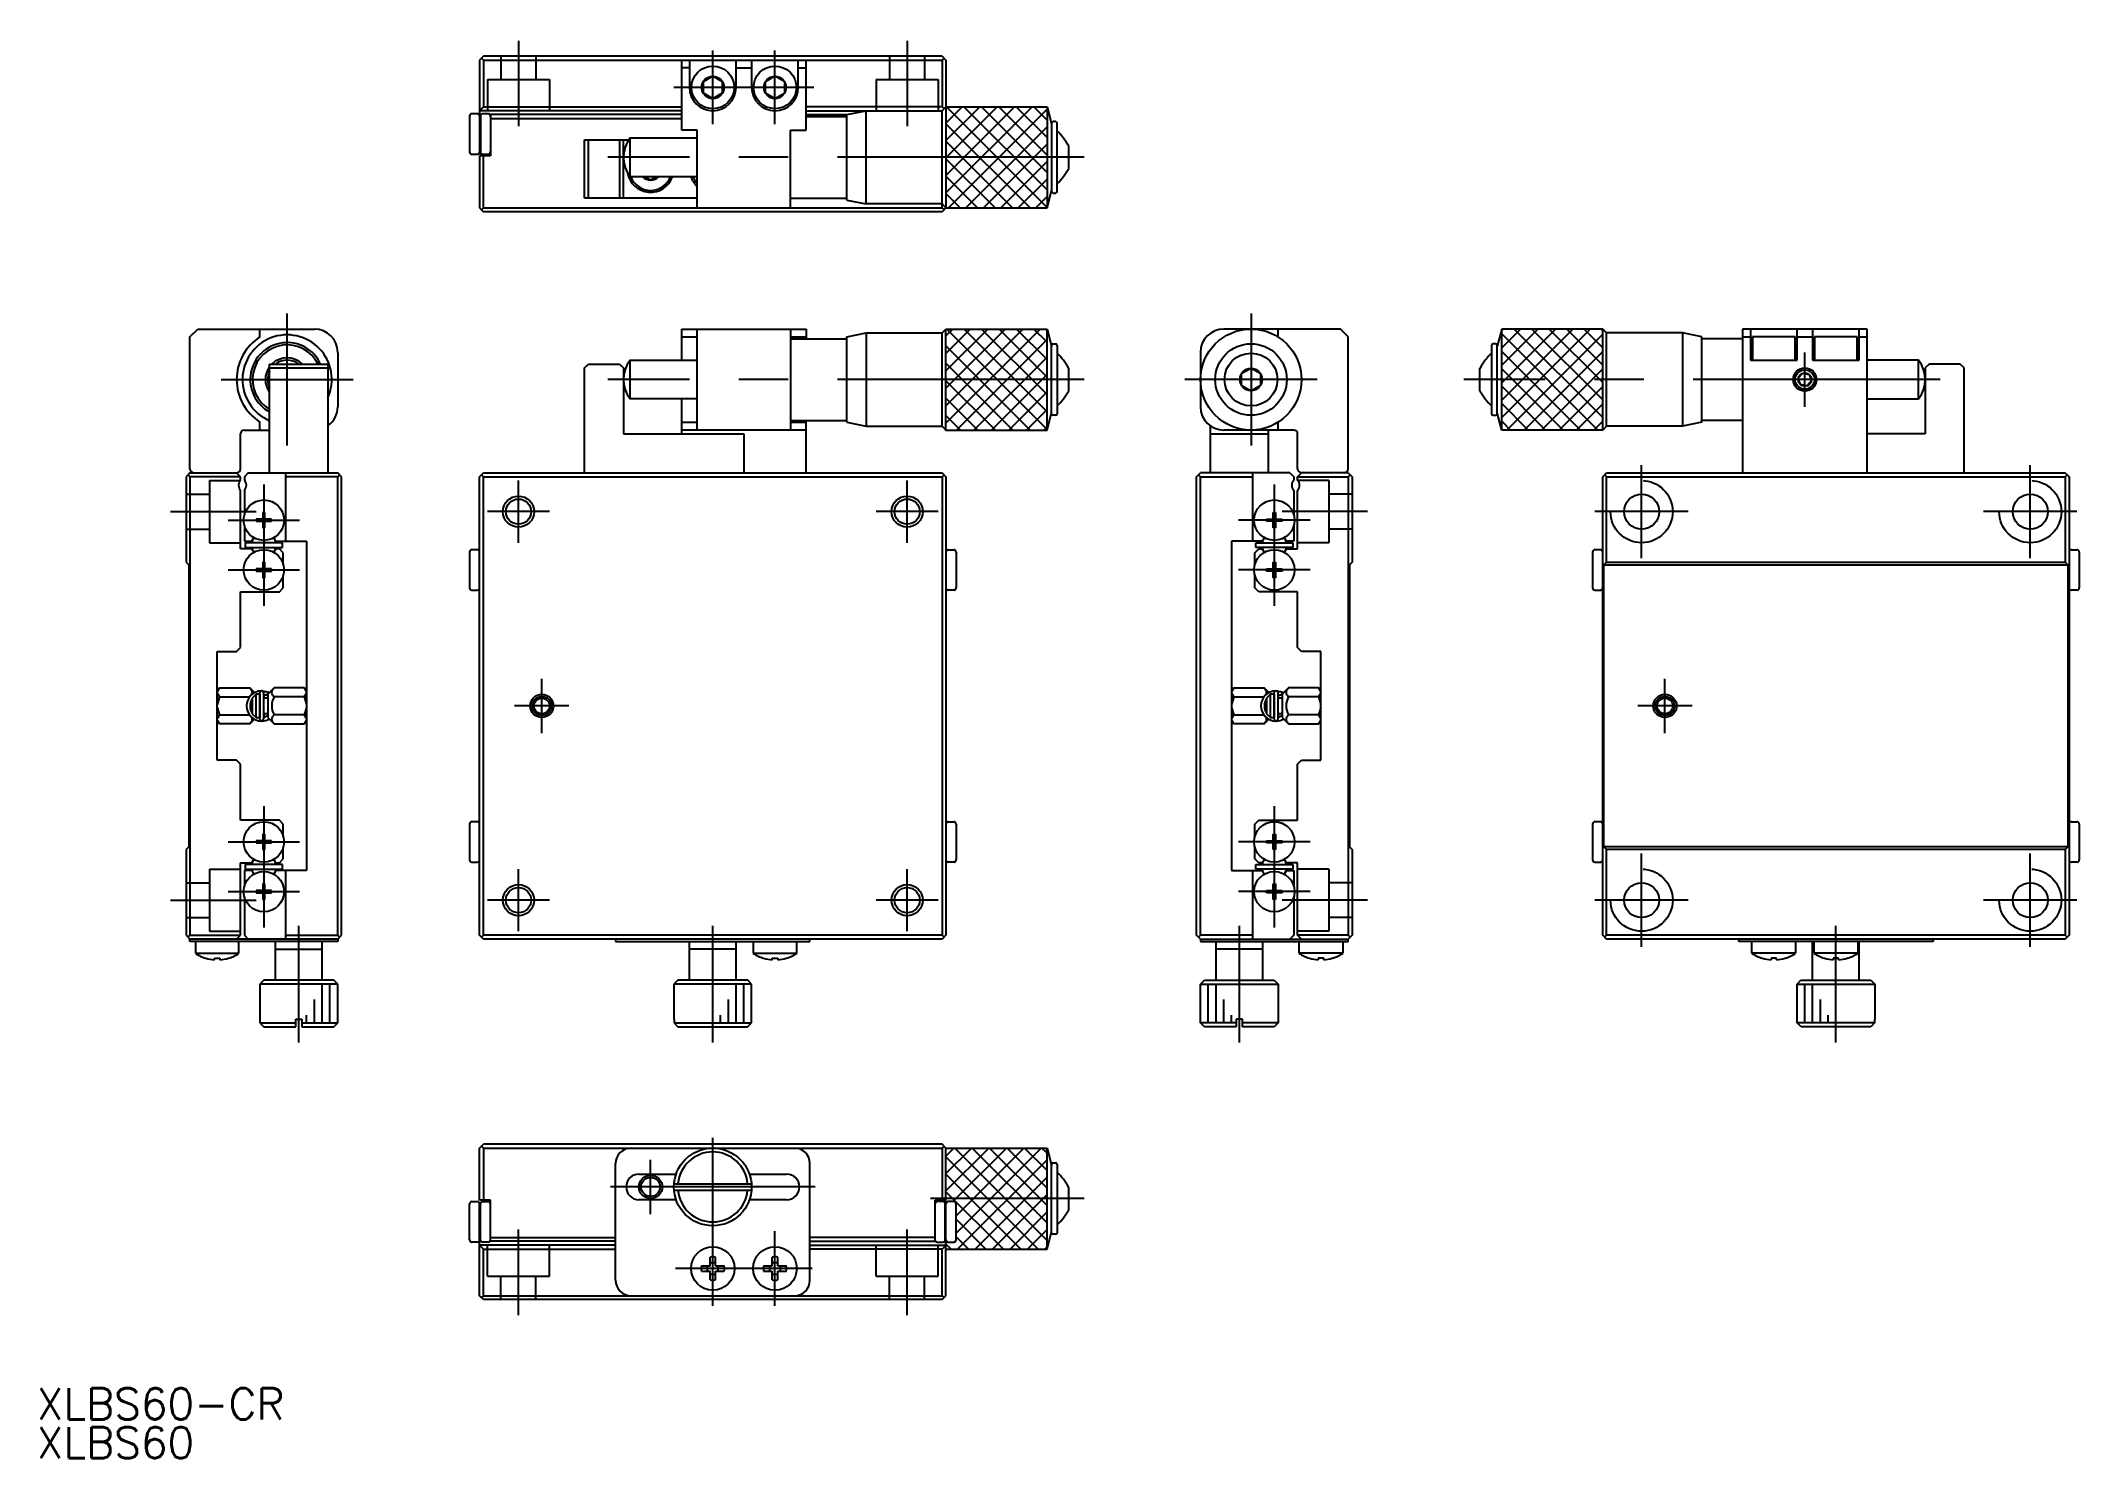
# Model space of a CAD drawing. Extents: x 1 to 263, y 0 to 182.
import ezdxf

# ---------------------------------------------------------------- set-up
doc = ezdxf.new("R2010")
doc.units = 0
doc.linetypes.add('CENTER', pattern=[50.8, 31.75, -6.35, 6.35, -6.35])
doc.linetypes.add('DASHED', pattern=[19.05, 12.7, -6.35])
doc.layers.get('0').update_dxf_attribs({"linetype": 'CONTINUOUS'})
doc.layers.add('CENTER', color=1, linetype='CENTER')
doc.styles.get("Standard").update_dxf_attribs({"font": 'txt.shx', "height": 3, "bigfont": 'bigfont.shx'})

# ---------------------------------------------------------------- blocks, each defined once
blk = doc.blocks.new('*U5')
at = {"color": 7, "linetype": 'CONTINUOUS'}
blk.add_text('XLBS60-CR', height=4, dxfattribs=at).set_placement((0, 5))
blk = doc.blocks.new('*U6')
at = {"color": 7, "linetype": 'CONTINUOUS'}
blk.add_text('XLBS60', height=4, dxfattribs=at).set_placement((0, 0))

msp = doc.modelspace()

# ---------------------------------------------------------------- linework, layer by layer
at = {"color": 7, "linetype": 'CONTINUOUS'}
for p, q in [((57.47, 180.42), (56.97, 179.92)), ((56.97, 179.92), (56.97, 167.92)), ((57.47, 179.92), (57.22, 180.17)), ((116.47, 180.42), (57.47, 180.42)), ((57.47, 179.92), (57.47, 173.92)), ((57.47, 179.92), (116.47, 179.92)), ((82.97, 170.92), (82.97, 179.92)), ((83.97, 178.92), (82.97, 178.92)), ((83.97, 179.92), (83.97, 176.42)), ((89.97, 176.42), (89.97, 179.92)), ((89.97, 178.92), (91.97, 178.92)), ((91.97, 179.92), (91.97, 176.42)), ((97.97, 176.42), (97.97, 179.92)), ((97.97, 178.92), (98.97, 178.92)), ((98.97, 170.92), (98.97, 179.92)), ((116.47, 180.42), (116.97, 179.92)), ((116.47, 179.92), (116.72, 180.17)), ((116.47, 179.92), (116.47, 173.92)), ((116.97, 179.92), (116.97, 160.92)), ((86.97, 177.86), (85.72, 177.14)), ((85.72, 177.14), (85.72, 175.7)), ((88.22, 177.14), (86.97, 177.86)), ((88.22, 175.7), (88.22, 177.14)), ((94.97, 177.86), (93.72, 177.14)), ((93.72, 177.14), (93.72, 175.7)), ((96.22, 177.14), (94.97, 177.86)), ((96.22, 175.7), (96.22, 177.14)), ((57.47, 173.92), (56.97, 173.42)), ((82.97, 173.42), (56.97, 173.42)), ((57.47, 173.92), (82.97, 173.92)), ((85.72, 175.7), (86.97, 174.98)), ((86.97, 174.98), (88.22, 175.7)), ((93.72, 175.7), (94.97, 174.98)), ((94.97, 174.98), (96.22, 175.7)), ((116.47, 173.92), (98.97, 173.92)), ((98.97, 173.42), (116.47, 173.42)), ((104.22, 172.92), (106.72, 173.42)), ((106.72, 161.42), (106.72, 173.42)), ((116.47, 173.92), (116.72, 173.67)), ((116.47, 173.42), (116.97, 173.92)), ((116.47, 161.42), (116.47, 173.42)), ((116.97, 173.92), (129.97, 173.92)), ((116.97, 173.92), (116.97, 160.92)), ((129.97, 173.92), (130.56, 171.72)), ((129.97, 173.92), (129.97, 160.92)), ((55.67, 172.72), (55.67, 168.12)), ((56.67, 173.02), (55.97, 173.02)), ((56.97, 171.97), (57.07, 171.97)), ((56.97, 171.84), (57.07, 171.84)), ((57.07, 172.72), (57.07, 168.12)), ((58.07, 173.02), (57.37, 173.02)), ((82.97, 172.92), (58.37, 172.92)), ((58.37, 172.92), (58.37, 167.62)), ((58.37, 172.42), (82.97, 172.42)), ((84.97, 170.92), (82.97, 170.92)), ((84.97, 160.92), (84.97, 170.92)), ((96.97, 160.92), (96.97, 170.92)), ((96.97, 170.92), (98.97, 170.92)), ((98.97, 172.92), (104.22, 172.92)), ((98.97, 172.67), (104.22, 172.67)), ((104.22, 161.92), (104.22, 172.92)), ((130.56, 171.82), (130.56, 163.02)), ((131.06, 172.02), (130.76, 172.02)), ((131.26, 163.02), (131.26, 171.82)), ((56.97, 170.42), (57.07, 170.42)), ((56.97, 169), (57.07, 169)), ((56.97, 168.87), (57.07, 168.87)), ((56.97, 168.42), (57.07, 168.42)), ((56.97, 167.92), (57.15, 167.92)), ((58.29, 167.92), (58.37, 167.92)), ((70.47, 162.17), (70.47, 169.67)), ((70.47, 169.67), (76.16, 169.67)), ((70.97, 162.17), (70.97, 169.67)), ((74.97, 169.67), (74.97, 162.17)), ((75.47, 162.17), (75.47, 169.67)), ((76.35, 169.92), (84.97, 169.92)), ((76.35, 164.92), (76.35, 169.92)), ((132.77, 165.98), (132.77, 168.86)), ((55.97, 167.82), (56.67, 167.82)), ((58.37, 167.62), (56.97, 167.62)), ((56.97, 167.62), (56.97, 160.92)), ((57.37, 167.82), (58.07, 167.82)), ((57.47, 160.92), (57.47, 167.62)), ((116.47, 160.92), (116.47, 167.62)), ((84.97, 164.92), (76.35, 164.92)), ((78.97, 164.48), (78.2, 164.92)), ((79.74, 164.92), (78.97, 164.48)), ((129.97, 160.92), (130.56, 163.12)), ((130.76, 162.82), (131.06, 162.82)), ((56.97, 160.92), (57.47, 160.42)), ((57.47, 160.92), (57.22, 160.67)), ((57.47, 160.92), (116.47, 160.92)), ((116.47, 160.42), (57.47, 160.42)), ((84.97, 162.17), (70.47, 162.17)), ((96.97, 162.17), (104.22, 162.17)), ((104.22, 161.92), (106.72, 161.42)), ((116.47, 161.42), (106.72, 161.42)), ((116.47, 161.42), (116.97, 160.92)), ((116.97, 160.92), (116.47, 160.42)), ((116.47, 160.92), (116.72, 160.67)), ((116.97, 160.92), (129.97, 160.92)), ((19.71, 144.32), (20.71, 145.32)), ((19.71, 127.32), (19.71, 144.32)), ((20.71, 145.32), (35.71, 145.32)), ((28.71, 144.3), (28.71, 145.32)), ((82.97, 141.32), (82.97, 145.32)), ((82.97, 145.32), (98.97, 145.32)), ((82.97, 144.3), (84.97, 144.3)), ((84.97, 132.32), (84.97, 145.32)), ((96.97, 145.32), (96.97, 132.32)), ((96.97, 144.3), (98.97, 144.3)), ((98.97, 145.32), (98.97, 144.07)), ((104.22, 144.32), (106.72, 144.82)), ((104.22, 133.32), (104.22, 144.32)), ((106.72, 144.82), (116.47, 144.82)), ((106.72, 144.82), (106.72, 132.82)), ((116.47, 144.82), (116.97, 145.32)), ((116.47, 132.82), (116.47, 144.82)), ((116.97, 145.32), (129.97, 145.32)), ((116.97, 132.32), (116.97, 145.32)), ((129.97, 145.32), (130.56, 143.12)), ((129.97, 132.32), (129.97, 145.32)), ((167.71, 145.32), (152.71, 145.32)), ((159.71, 144.3), (159.71, 145.32)), ((168.71, 144.32), (167.71, 145.32)), ((168.71, 127.32), (168.71, 144.32)), ((188.46, 145.32), (187.87, 143.12)), ((201.46, 145.32), (188.46, 145.32)), ((188.46, 132.32), (188.46, 145.32)), ((201.96, 144.82), (201.46, 145.32)), ((201.46, 132.32), (201.46, 145.32)), ((211.71, 144.82), (201.96, 144.82)), ((201.96, 132.82), (201.96, 144.82)), ((214.21, 144.32), (211.71, 144.82)), ((211.71, 144.82), (211.71, 132.82)), ((214.21, 133.32), (214.21, 144.32)), ((235.46, 145.32), (219.46, 145.32)), ((219.46, 145.32), (219.46, 126.82)), ((219.46, 144.32), (220.46, 144.32)), ((220.46, 145.32), (220.46, 141.32)), ((226.21, 144.32), (220.71, 144.32)), ((220.71, 144.32), (220.71, 141.32)), ((226.21, 141.32), (226.21, 144.32)), ((226.46, 141.32), (226.46, 145.32)), ((226.46, 144.32), (228.46, 144.32)), ((228.46, 145.32), (228.46, 141.32)), ((234.21, 144.32), (228.71, 144.32)), ((228.71, 144.32), (228.71, 141.32)), ((234.21, 141.32), (234.21, 144.32)), ((234.46, 141.32), (234.46, 145.32)), ((234.46, 144.32), (235.46, 144.32)), ((235.46, 126.82), (235.46, 145.32)), ((38.71, 142.32), (38.71, 135.32)), ((96.97, 144.07), (104.22, 144.07)), ((130.56, 134.42), (130.56, 143.22)), ((130.76, 143.42), (131.06, 143.42)), ((131.26, 143.22), (131.26, 134.42)), ((149.71, 142.32), (149.71, 135.32)), ((187.17, 143.22), (187.17, 134.42)), ((187.67, 143.42), (187.37, 143.42)), ((187.87, 134.42), (187.87, 143.22)), ((219.46, 144.07), (214.21, 144.07)), ((29.96, 126.82), (29.96, 140.82)), ((29.96, 140.82), (37.46, 140.82)), ((29.96, 140.32), (37.46, 140.32)), ((37.46, 140.82), (37.46, 126.82)), ((70.47, 140.32), (70.97, 140.82)), ((70.47, 126.82), (70.47, 140.32)), ((70.97, 140.82), (74.97, 140.82)), ((74.97, 140.82), (75.47, 140.32)), ((75.47, 140.32), (75.47, 131.82)), ((76.35, 136.32), (76.35, 141.32)), ((76.35, 141.32), (84.97, 141.32)), ((132.77, 137.38), (132.77, 140.26)), ((156.21, 140.26), (154.96, 139.54)), ((154.96, 139.54), (154.96, 138.1)), ((157.46, 139.54), (156.21, 140.26)), ((157.46, 138.1), (157.46, 139.54)), ((185.66, 137.38), (185.66, 140.26)), ((220.46, 141.32), (226.46, 141.32)), ((226.61, 138.99), (227.18, 139.64)), ((226.89, 138.17), (226.61, 138.99)), ((227.18, 139.64), (228.03, 139.47)), ((228.03, 139.47), (228.31, 138.65)), ((228.46, 141.32), (234.46, 141.32)), ((242.08, 141.32), (235.46, 141.32)), ((242.08, 136.32), (242.08, 141.32)), ((243.46, 140.82), (242.96, 140.32)), ((242.96, 140.32), (242.96, 131.82)), ((247.46, 140.82), (243.46, 140.82)), ((247.96, 140.32), (247.46, 140.82)), ((247.96, 126.82), (247.96, 140.32)), ((154.96, 138.1), (156.21, 137.38)), ((156.21, 137.38), (157.46, 138.1)), ((227.74, 138), (226.89, 138.17)), ((228.31, 138.65), (227.74, 138)), ((84.97, 136.32), (76.35, 136.32)), ((82.97, 131.82), (82.97, 136.32)), ((129.97, 132.32), (130.56, 134.52)), ((131.06, 134.22), (130.76, 134.22)), ((187.37, 134.22), (187.67, 134.22)), ((188.46, 132.32), (187.87, 134.52)), ((235.46, 136.32), (242.08, 136.32)), ((26.21, 127.32), (26.21, 131.82)), ((26.71, 132.32), (29.96, 132.32)), ((28.71, 132.32), (28.71, 133.34)), ((75.47, 131.82), (90.97, 131.82)), ((82.97, 133.34), (84.97, 133.34)), ((98.97, 132.32), (82.97, 132.32)), ((90.97, 131.82), (90.97, 126.82)), ((96.97, 133.57), (104.22, 133.57)), ((96.97, 133.34), (98.97, 133.34)), ((98.97, 126.82), (98.97, 133.57)), ((104.22, 133.32), (106.72, 132.82)), ((106.72, 132.82), (116.47, 132.82)), ((116.47, 132.82), (116.97, 132.32)), ((116.97, 132.32), (129.97, 132.32)), ((150.96, 132.88), (150.96, 126.82)), ((150.96, 131.82), (158.46, 131.82)), ((161.71, 132.32), (152.71, 132.32)), ((158.46, 126.82), (158.46, 132.32)), ((159.71, 132.32), (159.71, 133.34)), ((162.21, 127.32), (162.21, 131.82)), ((201.46, 132.32), (188.46, 132.32)), ((201.96, 132.82), (201.46, 132.32)), ((211.71, 132.82), (201.96, 132.82)), ((214.21, 133.32), (211.71, 132.82)), ((219.46, 133.57), (214.21, 133.57)), ((242.96, 131.82), (235.46, 131.82)), ((19.71, 126.82), (19.21, 126.32)), ((19.21, 126.32), (19.21, 115.32)), ((19.71, 126.32), (19.46, 126.57)), ((19.71, 126.82), (25.71, 126.82)), ((26.21, 126.32), (19.71, 126.32)), ((19.71, 126.32), (19.71, 67.32)), ((26.21, 126.32), (25.71, 126.82)), ((26.21, 125.88), (26.21, 126.32)), ((27.21, 126.82), (26.71, 126.32)), ((26.71, 126.32), (26.71, 125.88)), ((27.21, 126.82), (38.71, 126.82)), ((32.01, 126.82), (32.01, 118.02)), ((38.71, 126.32), (32.01, 126.32)), ((39.21, 126.32), (38.71, 126.82)), ((38.71, 126.32), (38.96, 126.57)), ((38.71, 67.32), (38.71, 126.32)), ((39.21, 67.32), (39.21, 126.32)), ((56.97, 126.32), (57.47, 126.82)), ((56.97, 67.32), (56.97, 126.32)), ((57.47, 126.32), (57.22, 126.57)), ((57.47, 126.82), (116.47, 126.82)), ((57.47, 126.32), (116.47, 126.32)), ((57.47, 67.32), (57.47, 126.32)), ((116.47, 126.82), (116.97, 126.32)), ((116.47, 126.32), (116.72, 126.57)), ((116.47, 126.32), (116.47, 67.32)), ((116.97, 126.32), (116.97, 67.32)), ((149.21, 126.32), (149.71, 126.82)), ((149.21, 67.32), (149.21, 126.32)), ((149.71, 126.32), (149.46, 126.57)), ((161.21, 126.82), (149.71, 126.82)), ((149.71, 67.32), (149.71, 126.32)), ((149.71, 126.32), (156.41, 126.32)), ((156.41, 126.82), (156.41, 118.02)), ((161.21, 126.82), (161.71, 126.32)), ((161.71, 126.32), (161.71, 125.88)), ((162.21, 126.32), (162.71, 126.82)), ((162.21, 126.32), (168.71, 126.32)), ((162.21, 125.88), (162.21, 126.32)), ((168.71, 126.82), (162.71, 126.82)), ((168.71, 126.82), (169.21, 126.32)), ((168.71, 126.32), (168.96, 126.57)), ((168.71, 126.32), (168.71, 67.32)), ((169.21, 126.32), (169.21, 115.32)), ((201.46, 126.32), (201.96, 126.82)), ((201.46, 67.32), (201.46, 126.32)), ((201.96, 126.32), (201.71, 126.57)), ((201.96, 126.82), (260.96, 126.82)), ((201.96, 115.32), (201.96, 126.32)), ((201.96, 126.32), (260.96, 126.32)), ((260.96, 126.82), (261.46, 126.32)), ((260.96, 126.32), (261.21, 126.57)), ((260.96, 126.32), (260.96, 115.32)), ((261.46, 126.32), (261.46, 67.32)), ((26.21, 117.02), (26.21, 124.56)), ((26.71, 124.56), (26.71, 121.43)), ((161.71, 124.56), (161.71, 121.43)), ((162.21, 117.02), (162.21, 124.56)), ((29.01, 120.87), (28.21, 120.87)), ((28.21, 120.87), (28.21, 120.58)), ((28.74, 120.87), (28.74, 120.58)), ((29.36, 121.72), (29.07, 121.72)), ((29.07, 121.72), (29.07, 120.93)), ((29.36, 121.19), (29.07, 121.19)), ((29.36, 120.93), (29.36, 121.72)), ((30.21, 120.87), (29.42, 120.87)), ((29.68, 120.58), (29.68, 120.87)), ((30.21, 120.58), (30.21, 120.87)), ((158.21, 120.58), (158.21, 120.87)), ((158.21, 120.87), (159.01, 120.87)), ((158.74, 120.58), (158.74, 120.87)), ((159.07, 121.72), (159.36, 121.72)), ((159.07, 120.93), (159.07, 121.72)), ((159.07, 121.19), (159.36, 121.19)), ((159.36, 121.72), (159.36, 120.93)), ((159.42, 120.87), (160.21, 120.87)), ((159.68, 120.87), (159.68, 120.58)), ((160.21, 120.87), (160.21, 120.58)), ((26.71, 120.01), (26.71, 118.02)), ((26.71, 118.02), (27.66, 118.02)), ((27.66, 118.02), (27.84, 118.32)), ((28.21, 120.58), (29.01, 120.58)), ((29.07, 120.52), (29.07, 119.72)), ((29.07, 120.25), (29.36, 120.25)), ((29.07, 119.72), (29.36, 119.72)), ((29.36, 119.72), (29.36, 120.52)), ((29.42, 120.58), (30.21, 120.58)), ((30.76, 118.02), (30.59, 118.32)), ((30.76, 118.02), (34.71, 118.02)), ((34.71, 118.02), (34.71, 75.62)), ((157.66, 118.02), (153.71, 118.02)), ((153.71, 118.02), (153.71, 75.62)), ((157.66, 118.02), (157.84, 118.32)), ((159.01, 120.58), (158.21, 120.58)), ((159.07, 119.72), (159.07, 120.52)), ((159.36, 120.25), (159.07, 120.25)), ((159.36, 119.72), (159.07, 119.72)), ((159.36, 120.52), (159.36, 119.72)), ((160.21, 120.58), (159.42, 120.58)), ((160.76, 118.02), (160.59, 118.32)), ((161.71, 118.02), (160.76, 118.02)), ((161.71, 120.01), (161.71, 118.02)), ((27.66, 117.02), (26.21, 117.02)), ((31.61, 117.82), (26.81, 117.82)), ((26.81, 117.82), (26.81, 117.22)), ((26.81, 117.22), (31.61, 117.22)), ((27.66, 117.02), (27.79, 116.8)), ((30.76, 117.02), (30.64, 116.8)), ((31.21, 117.02), (30.76, 117.02)), ((31.71, 116.52), (31.21, 117.02)), ((31.61, 117.22), (31.61, 117.82)), ((31.71, 115.03), (31.71, 116.52)), ((55.67, 116.62), (55.67, 112.02)), ((56.67, 116.92), (55.97, 116.92)), ((117.27, 116.92), (117.97, 116.92)), ((118.27, 116.62), (118.27, 112.02)), ((156.71, 116.52), (157.21, 117.02)), ((156.71, 115.03), (156.71, 116.52)), ((156.81, 117.82), (161.61, 117.82)), ((156.81, 117.22), (156.81, 117.82)), ((161.61, 117.22), (156.81, 117.22)), ((157.21, 117.02), (157.66, 117.02)), ((157.66, 117.02), (157.79, 116.8)), ((160.76, 117.02), (160.64, 116.8)), ((160.76, 117.02), (162.21, 117.02)), ((161.61, 117.82), (161.61, 117.22)), ((200.16, 116.62), (200.16, 112.02)), ((201.16, 116.92), (200.46, 116.92)), ((261.76, 116.92), (262.46, 116.92)), ((262.76, 116.62), (262.76, 112.02)), ((19.21, 115.32), (19.56, 114.97)), ((19.56, 114.97), (19.56, 78.67)), ((29.01, 114.47), (28.21, 114.47)), ((28.21, 114.47), (28.21, 114.18)), ((28.21, 114.18), (29.01, 114.18)), ((28.74, 114.47), (28.74, 114.18)), ((29.36, 115.32), (29.07, 115.32)), ((29.07, 115.32), (29.07, 114.53)), ((29.36, 114.79), (29.07, 114.79)), ((29.07, 114.12), (29.07, 113.32)), ((29.07, 113.85), (29.36, 113.85)), ((29.07, 113.32), (29.36, 113.32)), ((29.36, 114.53), (29.36, 115.32)), ((29.36, 113.32), (29.36, 114.12)), ((30.21, 114.47), (29.42, 114.47)), ((29.42, 114.18), (30.21, 114.18)), ((29.68, 114.18), (29.68, 114.47)), ((30.21, 114.18), (30.21, 114.47)), ((31.71, 112.02), (31.71, 113.61)), ((156.71, 112.02), (156.71, 113.61)), ((158.21, 114.18), (158.21, 114.47)), ((158.21, 114.47), (159.01, 114.47)), ((159.01, 114.18), (158.21, 114.18)), ((158.74, 114.18), (158.74, 114.47)), ((159.07, 115.32), (159.36, 115.32)), ((159.07, 114.53), (159.07, 115.32)), ((159.07, 114.79), (159.36, 114.79)), ((159.07, 113.32), (159.07, 114.12)), ((159.36, 113.85), (159.07, 113.85)), ((159.36, 113.32), (159.07, 113.32)), ((159.36, 115.32), (159.36, 114.53)), ((159.36, 114.12), (159.36, 113.32)), ((159.42, 114.47), (160.21, 114.47)), ((160.21, 114.18), (159.42, 114.18)), ((159.68, 114.47), (159.68, 114.18)), ((160.21, 114.47), (160.21, 114.18)), ((169.21, 115.32), (168.86, 114.97)), ((168.86, 114.97), (168.86, 78.67)), ((201.61, 114.97), (201.96, 115.32)), ((201.61, 114.97), (261.31, 114.97)), ((201.61, 78.67), (201.61, 114.97)), ((201.96, 115.32), (260.96, 115.32)), ((260.96, 115.32), (261.31, 114.97)), ((261.31, 114.97), (261.31, 78.67)), ((26.21, 104.32), (26.21, 111.52)), ((26.21, 111.52), (31.21, 111.52)), ((31.21, 111.52), (31.71, 112.02)), ((55.97, 111.72), (56.67, 111.72)), ((117.97, 111.72), (117.27, 111.72)), ((157.21, 111.52), (156.71, 112.02)), ((162.21, 111.52), (157.21, 111.52)), ((162.21, 104.32), (162.21, 111.52)), ((200.46, 111.72), (201.16, 111.72)), ((262.46, 111.72), (261.76, 111.72)), ((23.21, 89.82), (23.21, 103.82)), ((23.21, 103.82), (25.71, 103.82)), ((25.71, 103.82), (26.21, 104.32)), ((162.71, 103.82), (162.21, 104.32)), ((165.21, 103.82), (162.71, 103.82)), ((165.21, 89.82), (165.21, 103.82)), ((23.21, 98.83), (23.51, 99.13)), ((23.51, 99.13), (23.21, 98.65)), ((23.21, 98.46), (23.51, 97.98)), ((23.51, 97.98), (23.21, 97.01)), ((23.51, 99.13), (27.4, 99.13)), ((23.51, 97.98), (27.37, 97.98)), ((27.4, 99.13), (28, 98.53)), ((28.21, 98.32), (27.71, 97.82)), ((27.71, 97.82), (27.71, 95.82)), ((28.71, 98.32), (28.21, 98.32)), ((28.21, 95.32), (28.21, 98.32)), ((28.71, 95.1), (28.71, 98.55)), ((28.71, 98.32), (28.71, 95.32)), ((28.98, 98.77), (29.49, 98.67)), ((29.16, 98.61), (29.17, 98.61)), ((29.16, 98.55), (29.16, 95.1)), ((29.71, 97.82), (29.16, 97.82)), ((29.17, 98.61), (29.2, 98.63)), ((29.2, 98.63), (29.23, 98.64)), ((29.21, 97.82), (29.21, 98.1)), ((29.23, 98.64), (29.27, 98.65)), ((29.27, 98.65), (29.3, 98.66)), ((29.3, 98.66), (29.34, 98.66)), ((29.34, 98.66), (29.37, 98.66)), ((29.37, 98.66), (29.41, 98.67)), ((29.41, 98.67), (29.44, 98.67)), ((29.44, 98.67), (29.48, 98.67)), ((29.48, 98.67), (29.52, 98.66)), ((29.52, 98.66), (29.55, 98.66)), ((29.55, 98.2), (29.54, 98.19)), ((29.71, 98.11), (29.54, 98.19)), ((29.55, 98.66), (29.59, 98.65)), ((29.56, 98.2), (29.55, 98.2)), ((29.55, 98.2), (29.55, 98.2)), ((29.57, 98.22), (29.56, 98.21)), ((29.56, 98.21), (29.56, 98.2)), ((29.58, 98.24), (29.57, 98.23)), ((29.57, 98.23), (29.57, 98.22)), ((29.59, 98.25), (29.58, 98.24)), ((29.59, 98.65), (29.62, 98.64)), ((29.6, 98.27), (29.59, 98.26)), ((29.59, 98.26), (29.59, 98.25)), ((29.59, 98.25), (29.59, 98.25)), ((29.62, 98.3), (29.6, 98.27)), ((29.62, 98.64), (29.69, 98.62)), ((29.63, 98.34), (29.62, 98.3)), ((29.65, 98.37), (29.63, 98.34)), ((29.67, 98.41), (29.65, 98.37)), ((29.68, 98.44), (29.67, 98.41)), ((29.69, 98.48), (29.68, 98.44)), ((29.69, 98.62), (29.72, 98.61)), ((29.7, 98.51), (29.69, 98.48)), ((29.71, 98.52), (29.7, 98.51)), ((30.52, 99.13), (29.71, 98.32)), ((29.72, 98.55), (29.71, 98.54)), ((29.71, 98.54), (29.71, 98.52)), ((29.71, 98.32), (29.71, 95.32)), ((29.72, 98.61), (29.72, 98.61)), ((29.72, 98.61), (29.72, 98.6)), ((29.91, 98.51), (29.72, 98.61)), ((29.72, 98.6), (29.72, 98.6)), ((29.72, 98.6), (29.72, 98.6)), ((29.72, 98.6), (29.72, 98.59)), ((29.72, 98.59), (29.72, 98.58)), ((29.72, 98.58), (29.72, 98.57)), ((29.72, 98.57), (29.72, 98.56)), ((29.72, 98.56), (29.72, 98.55)), ((34.41, 99.13), (30.52, 99.13)), ((34.41, 97.98), (30.52, 97.98)), ((34.71, 98.83), (34.41, 99.13)), ((34.41, 99.13), (34.71, 98.65)), ((34.71, 98.46), (34.41, 97.98)), ((34.41, 97.98), (34.71, 97.01)), ((153.71, 98.83), (154.01, 99.13)), ((154.01, 99.13), (153.71, 98.65)), ((153.71, 98.46), (154.01, 97.98)), ((154.01, 97.98), (153.71, 97.01)), ((154.01, 99.13), (157.9, 99.13)), ((154.01, 97.98), (157.87, 97.98)), ((157.9, 99.13), (158.5, 98.53)), ((158.71, 98.32), (158.21, 97.82)), ((158.21, 97.82), (158.21, 95.82)), ((159.21, 98.32), (158.71, 98.32)), ((158.71, 95.32), (158.71, 98.32)), ((159.21, 95.1), (159.21, 98.55)), ((159.21, 98.32), (159.21, 95.32)), ((159.48, 98.77), (159.99, 98.67)), ((159.66, 98.61), (159.67, 98.61)), ((159.66, 98.55), (159.66, 95.1)), ((160.21, 97.82), (159.66, 97.82)), ((159.67, 98.61), (159.7, 98.63)), ((159.7, 98.63), (159.73, 98.64)), ((159.71, 97.82), (159.71, 98.1)), ((159.73, 98.64), (159.77, 98.65)), ((159.77, 98.65), (159.8, 98.66)), ((159.8, 98.66), (159.84, 98.66)), ((159.84, 98.66), (159.87, 98.66)), ((159.87, 98.66), (159.91, 98.67)), ((159.91, 98.67), (159.94, 98.67)), ((159.94, 98.67), (159.98, 98.67)), ((159.98, 98.67), (160.02, 98.66)), ((160.02, 98.66), (160.05, 98.66)), ((160.05, 98.2), (160.04, 98.19)), ((160.21, 98.11), (160.04, 98.19)), ((160.05, 98.66), (160.09, 98.65)), ((160.06, 98.2), (160.05, 98.2)), ((160.05, 98.2), (160.05, 98.2)), ((160.07, 98.22), (160.06, 98.21)), ((160.06, 98.21), (160.06, 98.2)), ((160.08, 98.24), (160.07, 98.23)), ((160.07, 98.23), (160.07, 98.22)), ((160.09, 98.25), (160.08, 98.24)), ((160.09, 98.65), (160.12, 98.64)), ((160.1, 98.27), (160.09, 98.26)), ((160.09, 98.26), (160.09, 98.25)), ((160.09, 98.25), (160.09, 98.25)), ((160.12, 98.3), (160.1, 98.27)), ((160.12, 98.64), (160.19, 98.62)), ((160.13, 98.34), (160.12, 98.3)), ((160.15, 98.37), (160.13, 98.34)), ((160.17, 98.41), (160.15, 98.37)), ((160.18, 98.44), (160.17, 98.41)), ((160.19, 98.48), (160.18, 98.44)), ((160.19, 98.62), (160.22, 98.61)), ((160.2, 98.51), (160.19, 98.48)), ((160.21, 98.52), (160.2, 98.51)), ((161.02, 99.13), (160.21, 98.32)), ((160.22, 98.55), (160.21, 98.54)), ((160.21, 98.54), (160.21, 98.52)), ((160.21, 98.32), (160.21, 95.32)), ((160.22, 98.61), (160.22, 98.61)), ((160.22, 98.61), (160.22, 98.6)), ((160.41, 98.51), (160.22, 98.61)), ((160.22, 98.6), (160.22, 98.6)), ((160.22, 98.6), (160.22, 98.6)), ((160.22, 98.6), (160.22, 98.59)), ((160.22, 98.59), (160.22, 98.58)), ((160.22, 98.58), (160.22, 98.57)), ((160.22, 98.57), (160.22, 98.56)), ((160.22, 98.56), (160.22, 98.55)), ((164.91, 99.13), (161.02, 99.13)), ((164.91, 97.98), (161.02, 97.98)), ((165.21, 98.83), (164.91, 99.13)), ((164.91, 99.13), (165.21, 98.65)), ((165.21, 98.46), (164.91, 97.98)), ((164.91, 97.98), (165.21, 97.01)), ((23.21, 96.63), (23.51, 95.67)), ((23.51, 95.67), (23.21, 95.19)), ((23.21, 94.99), (23.51, 94.51)), ((23.51, 94.51), (23.21, 94.81)), ((23.51, 95.67), (27.37, 95.67)), ((27.4, 94.51), (23.51, 94.51)), ((28, 95.11), (27.4, 94.51)), ((27.71, 95.82), (28.21, 95.32)), ((28.21, 95.32), (28.71, 95.32)), ((29.71, 95.82), (29.16, 95.82)), ((29.71, 95.53), (29.16, 95.34)), ((29.21, 95.82), (29.21, 95.54)), ((29.71, 95.32), (30.52, 94.51)), ((34.41, 95.67), (30.52, 95.67)), ((30.52, 94.51), (34.41, 94.51)), ((34.71, 96.63), (34.41, 95.67)), ((34.41, 95.67), (34.71, 95.19)), ((34.71, 94.99), (34.41, 94.51)), ((34.41, 94.51), (34.71, 94.81)), ((153.71, 96.63), (154.01, 95.67)), ((154.01, 95.67), (153.71, 95.19)), ((153.71, 94.99), (154.01, 94.51)), ((154.01, 94.51), (153.71, 94.81)), ((154.01, 95.67), (157.87, 95.67)), ((157.9, 94.51), (154.01, 94.51)), ((158.5, 95.11), (157.9, 94.51)), ((158.21, 95.82), (158.71, 95.32)), ((158.71, 95.32), (159.21, 95.32)), ((160.21, 95.82), (159.66, 95.82)), ((160.21, 95.53), (159.66, 95.34)), ((159.71, 95.82), (159.71, 95.54)), ((160.21, 95.32), (161.02, 94.51)), ((164.91, 95.67), (161.02, 95.67)), ((161.02, 94.51), (164.91, 94.51)), ((165.21, 96.63), (164.91, 95.67)), ((164.91, 95.67), (165.21, 95.19)), ((165.21, 94.99), (164.91, 94.51)), ((164.91, 94.51), (165.21, 94.81)), ((25.71, 89.82), (23.21, 89.82)), ((26.21, 89.32), (25.71, 89.82)), ((26.21, 82.12), (26.21, 89.32)), ((162.21, 89.32), (162.71, 89.82)), ((162.21, 82.12), (162.21, 89.32)), ((162.71, 89.82), (165.21, 89.82)), ((31.21, 82.12), (26.21, 82.12)), ((31.71, 81.62), (31.21, 82.12)), ((31.71, 80.03), (31.71, 81.62)), ((55.67, 81.62), (55.67, 77.02)), ((56.67, 81.92), (55.97, 81.92)), ((117.27, 81.92), (117.97, 81.92)), ((118.27, 81.62), (118.27, 77.02)), ((156.71, 81.62), (157.21, 82.12)), ((156.71, 80.03), (156.71, 81.62)), ((157.21, 82.12), (162.21, 82.12)), ((200.16, 81.62), (200.16, 77.02)), ((201.16, 81.92), (200.46, 81.92)), ((261.76, 81.92), (262.46, 81.92)), ((262.76, 81.62), (262.76, 77.02)), ((29.01, 79.47), (28.21, 79.47)), ((28.21, 79.47), (28.21, 79.18)), ((28.21, 79.18), (29.01, 79.18)), ((28.74, 79.47), (28.74, 79.18)), ((29.36, 80.32), (29.07, 80.32)), ((29.07, 80.32), (29.07, 79.53)), ((29.36, 79.79), (29.07, 79.79)), ((29.07, 79.12), (29.07, 78.32)), ((29.07, 78.85), (29.36, 78.85)), ((29.36, 79.53), (29.36, 80.32)), ((29.36, 78.32), (29.36, 79.12)), ((30.21, 79.47), (29.42, 79.47)), ((29.42, 79.18), (30.21, 79.18)), ((29.68, 79.18), (29.68, 79.47)), ((30.21, 79.18), (30.21, 79.47)), ((158.21, 79.18), (158.21, 79.47)), ((158.21, 79.47), (159.01, 79.47)), ((159.01, 79.18), (158.21, 79.18)), ((158.74, 79.18), (158.74, 79.47)), ((159.07, 80.32), (159.36, 80.32)), ((159.07, 79.53), (159.07, 80.32)), ((159.07, 79.79), (159.36, 79.79)), ((159.07, 78.32), (159.07, 79.12)), ((159.36, 78.85), (159.07, 78.85)), ((159.36, 80.32), (159.36, 79.53)), ((159.36, 79.12), (159.36, 78.32)), ((159.42, 79.47), (160.21, 79.47)), ((160.21, 79.18), (159.42, 79.18)), ((159.68, 79.47), (159.68, 79.18)), ((160.21, 79.47), (160.21, 79.18)), ((19.56, 78.67), (19.21, 78.32)), ((19.21, 78.32), (19.21, 67.32)), ((26.21, 67.32), (26.21, 76.62)), ((26.21, 76.62), (27.66, 76.62)), ((31.61, 76.42), (26.81, 76.42)), ((26.81, 76.42), (26.81, 75.82)), ((27.66, 76.62), (27.84, 76.92)), ((29.07, 78.32), (29.36, 78.32)), ((30.76, 76.62), (30.59, 76.92)), ((30.76, 76.62), (31.21, 76.62)), ((31.21, 76.62), (31.71, 77.12)), ((31.61, 75.82), (31.61, 76.42)), ((31.71, 77.12), (31.71, 78.61)), ((55.97, 76.72), (56.67, 76.72)), ((117.97, 76.72), (117.27, 76.72)), ((156.71, 77.12), (156.71, 78.61)), ((157.21, 76.62), (156.71, 77.12)), ((156.81, 76.42), (161.61, 76.42)), ((156.81, 75.82), (156.81, 76.42)), ((157.66, 76.62), (157.21, 76.62)), ((157.66, 76.62), (157.84, 76.92)), ((159.36, 78.32), (159.07, 78.32)), ((160.76, 76.62), (160.59, 76.92)), ((162.21, 76.62), (160.76, 76.62)), ((161.61, 76.42), (161.61, 75.82)), ((162.21, 67.32), (162.21, 76.62)), ((168.86, 78.67), (169.21, 78.32)), ((169.21, 78.32), (169.21, 67.32)), ((200.46, 76.72), (201.16, 76.72)), ((261.31, 78.67), (201.61, 78.67)), ((201.96, 78.32), (201.61, 78.67)), ((260.96, 78.32), (201.96, 78.32)), ((201.96, 67.32), (201.96, 78.32)), ((261.31, 78.67), (260.96, 78.32)), ((260.96, 78.32), (260.96, 67.32)), ((262.46, 76.72), (261.76, 76.72)), ((27.66, 75.62), (26.71, 75.62)), ((26.71, 75.62), (26.71, 73.63)), ((26.81, 75.82), (31.61, 75.82)), ((27.66, 75.62), (27.79, 75.4)), ((29.36, 73.92), (29.07, 73.92)), ((29.07, 73.92), (29.07, 73.13)), ((29.36, 73.13), (29.36, 73.92)), ((30.76, 75.62), (30.64, 75.4)), ((34.71, 75.62), (30.76, 75.62)), ((32.01, 75.62), (32.01, 66.82)), ((153.71, 75.62), (157.66, 75.62)), ((156.41, 75.62), (156.41, 66.82)), ((161.61, 75.82), (156.81, 75.82)), ((157.66, 75.62), (157.79, 75.4)), ((159.07, 73.92), (159.36, 73.92)), ((159.07, 73.13), (159.07, 73.92)), ((159.36, 73.92), (159.36, 73.13)), ((160.76, 75.62), (160.64, 75.4)), ((160.76, 75.62), (161.71, 75.62)), ((161.71, 75.62), (161.71, 73.63)), ((26.71, 72.21), (26.71, 67.32)), ((29.01, 73.07), (28.21, 73.07)), ((28.21, 73.07), (28.21, 72.78)), ((28.21, 72.78), (29.01, 72.78)), ((28.74, 73.07), (28.74, 72.78)), ((29.36, 73.39), (29.07, 73.39)), ((29.07, 72.72), (29.07, 71.92)), ((29.07, 72.45), (29.36, 72.45)), ((29.07, 71.92), (29.36, 71.92)), ((29.36, 71.92), (29.36, 72.72)), ((30.21, 73.07), (29.42, 73.07)), ((29.42, 72.78), (30.21, 72.78)), ((29.68, 72.78), (29.68, 73.07)), ((30.21, 72.78), (30.21, 73.07)), ((158.21, 72.78), (158.21, 73.07)), ((158.21, 73.07), (159.01, 73.07)), ((159.01, 72.78), (158.21, 72.78)), ((158.74, 72.78), (158.74, 73.07)), ((159.07, 73.39), (159.36, 73.39)), ((159.07, 71.92), (159.07, 72.72)), ((159.36, 72.45), (159.07, 72.45)), ((159.36, 71.92), (159.07, 71.92)), ((159.36, 72.72), (159.36, 71.92)), ((159.42, 73.07), (160.21, 73.07)), ((160.21, 72.78), (159.42, 72.78)), ((159.68, 73.07), (159.68, 72.78)), ((160.21, 73.07), (160.21, 72.78)), ((161.71, 72.21), (161.71, 67.32)), ((19.21, 67.32), (19.71, 66.82)), ((19.71, 67.32), (19.46, 67.07)), ((19.71, 67.32), (26.21, 67.32)), ((38.71, 66.82), (19.71, 66.82)), ((19.71, 66.52), (19.71, 66.82)), ((38.71, 66.52), (19.71, 66.52)), ((20.41, 66.52), (20.41, 64.98)), ((25.71, 66.82), (26.21, 67.32)), ((26.01, 64.98), (26.01, 66.52)), ((26.71, 67.32), (27.21, 66.82)), ((30.71, 61.52), (30.71, 66.52)), ((32.01, 67.32), (38.71, 67.32)), ((36.71, 61.52), (36.71, 66.52)), ((38.71, 66.82), (39.21, 67.32)), ((38.71, 67.32), (38.96, 67.07)), ((38.71, 66.82), (38.71, 66.52)), ((57.47, 66.82), (56.97, 67.32)), ((57.47, 67.32), (57.22, 67.07)), ((116.47, 67.32), (57.47, 67.32)), ((116.47, 66.82), (57.47, 66.82)), ((74.47, 66.82), (74.47, 66.52)), ((74.47, 66.52), (99.47, 66.52)), ((83.97, 61.52), (83.97, 66.52)), ((89.97, 61.52), (89.97, 66.52)), ((92.17, 66.52), (92.17, 64.98)), ((97.77, 64.98), (97.77, 66.52)), ((99.47, 66.52), (99.47, 66.82)), ((116.47, 67.32), (116.72, 67.07)), ((116.97, 67.32), (116.47, 66.82)), ((149.71, 66.82), (149.21, 67.32)), ((149.71, 67.32), (149.46, 67.07)), ((156.41, 67.32), (149.71, 67.32)), ((149.71, 66.82), (168.71, 66.82)), ((149.71, 66.82), (149.71, 66.52)), ((149.71, 66.52), (168.71, 66.52)), ((151.71, 61.52), (151.71, 66.52)), ((157.71, 61.52), (157.71, 66.52)), ((161.71, 67.32), (161.21, 66.82)), ((162.71, 66.82), (162.21, 67.32)), ((168.71, 67.32), (162.21, 67.32)), ((162.41, 64.98), (162.41, 66.52)), ((168.01, 66.52), (168.01, 64.98)), ((169.21, 67.32), (168.71, 66.82)), ((168.71, 67.32), (168.96, 67.07)), ((168.71, 66.52), (168.71, 66.82)), ((201.96, 66.82), (201.46, 67.32)), ((201.96, 67.32), (201.71, 67.07)), ((260.96, 67.32), (201.96, 67.32)), ((260.96, 66.82), (201.96, 66.82)), ((218.96, 66.52), (218.96, 66.82)), ((243.96, 66.52), (218.96, 66.52)), ((220.66, 64.98), (220.66, 66.52)), ((226.26, 66.52), (226.26, 64.98)), ((228.46, 61.52), (228.46, 66.52)), ((228.66, 64.98), (228.66, 66.52)), ((234.26, 66.52), (234.26, 64.98)), ((234.46, 61.52), (234.46, 66.52)), ((243.96, 66.82), (243.96, 66.52)), ((260.96, 67.32), (261.21, 67.07)), ((261.46, 67.32), (260.96, 66.82)), ((20.41, 64.98), (26.01, 64.98)), ((21.71, 64.35), (21.76, 64.35)), ((22.86, 64.15), (22.86, 64.35)), ((22.86, 64.35), (23.56, 64.35)), ((23.56, 64.35), (23.56, 64.15)), ((24.71, 64.35), (24.67, 64.35)), ((30.71, 65.52), (36.71, 65.52)), ((89.97, 65.52), (83.97, 65.52)), ((92.17, 64.98), (97.77, 64.98)), ((93.47, 64.35), (93.51, 64.35)), ((94.62, 64.15), (94.62, 64.35)), ((94.62, 64.35), (95.32, 64.35)), ((95.32, 64.35), (95.32, 64.15)), ((96.47, 64.35), (96.43, 64.35)), ((157.71, 65.52), (151.71, 65.52)), ((168.01, 64.98), (162.41, 64.98)), ((163.71, 64.35), (163.76, 64.35)), ((165.56, 64.35), (164.86, 64.35)), ((164.86, 64.35), (164.86, 64.15)), ((165.56, 64.15), (165.56, 64.35)), ((166.71, 64.35), (166.67, 64.35)), ((226.26, 64.98), (220.66, 64.98)), ((221.96, 64.35), (222, 64.35)), ((223.81, 64.35), (223.11, 64.35)), ((223.11, 64.35), (223.11, 64.15)), ((223.81, 64.15), (223.81, 64.35)), ((224.96, 64.35), (224.92, 64.35)), ((228.46, 65.52), (228.66, 65.52)), ((234.26, 64.98), (228.66, 64.98)), ((229.96, 64.35), (230, 64.35)), ((231.81, 64.35), (231.11, 64.35)), ((231.11, 64.35), (231.11, 64.15)), ((231.81, 64.15), (231.81, 64.35)), ((232.96, 64.35), (232.92, 64.35)), ((234.26, 65.52), (234.46, 65.52)), ((29.21, 61.52), (28.71, 61.02)), ((38.71, 61.02), (28.71, 61.02)), ((28.71, 61.02), (28.71, 56.02)), ((38.21, 61.52), (29.21, 61.52)), ((38.71, 61.02), (38.21, 61.52)), ((38.71, 56.02), (38.71, 61.02)), ((82.47, 61.52), (81.97, 61.02)), ((91.97, 61.02), (81.97, 61.02)), ((81.97, 61.02), (81.97, 56.52)), ((91.47, 61.52), (82.47, 61.52)), ((91.97, 61.02), (91.47, 61.52)), ((91.97, 56.52), (91.97, 61.02)), ((149.71, 61.02), (150.21, 61.52)), ((149.71, 61.02), (159.71, 61.02)), ((149.71, 56.02), (149.71, 61.02)), ((150.21, 61.52), (159.21, 61.52)), ((159.21, 61.52), (159.71, 61.02)), ((159.71, 61.02), (159.71, 56.02)), ((226.46, 61.02), (226.96, 61.52)), ((226.46, 61.02), (236.46, 61.02)), ((226.46, 56.52), (226.46, 61.02)), ((226.96, 61.52), (235.96, 61.52)), ((235.96, 61.52), (236.46, 61.02)), ((236.46, 61.02), (236.46, 56.52)), ((28.71, 56.02), (33.31, 56.02)), ((28.71, 56.02), (29.21, 55.52)), ((29.21, 55.52), (33.31, 55.52)), ((33.31, 55.52), (33.31, 56.52)), ((33.31, 56.52), (34.11, 56.52)), ((34.11, 56.52), (34.11, 55.52)), ((34.11, 56.02), (38.71, 56.02)), ((34.11, 55.52), (38.21, 55.52)), ((38.21, 55.52), (38.71, 56.02)), ((81.97, 56.52), (81.99, 56.52)), ((81.99, 56.52), (81.99, 56.02)), ((81.99, 56.02), (91.95, 56.02)), ((81.99, 56.02), (82.49, 55.52)), ((82.49, 55.52), (91.45, 55.52)), ((91.45, 55.52), (91.95, 56.02)), ((91.95, 56.02), (91.95, 56.52)), ((91.95, 56.52), (91.97, 56.52)), ((154.31, 56.02), (149.71, 56.02)), ((150.21, 55.52), (149.71, 56.02)), ((154.31, 55.52), (150.21, 55.52)), ((155.11, 56.52), (154.31, 56.52)), ((154.31, 56.52), (154.31, 55.52)), ((155.11, 55.52), (155.11, 56.52)), ((159.71, 56.02), (155.11, 56.02)), ((159.21, 55.52), (155.11, 55.52)), ((159.71, 56.02), (159.21, 55.52)), ((226.48, 56.52), (226.46, 56.52)), ((226.48, 56.02), (226.48, 56.52)), ((236.44, 56.02), (226.48, 56.02)), ((226.98, 55.52), (226.48, 56.02)), ((235.94, 55.52), (226.98, 55.52)), ((236.44, 56.02), (235.94, 55.52)), ((236.46, 56.52), (236.44, 56.52)), ((236.44, 56.52), (236.44, 56.02)), ((56.97, 39.92), (57.47, 40.42)), ((56.97, 33.22), (56.97, 39.92)), ((57.47, 39.92), (57.22, 40.17)), ((116.47, 40.42), (57.47, 40.42)), ((57.47, 39.92), (57.47, 33.22)), ((57.47, 39.92), (116.47, 39.92)), ((116.97, 39.92), (116.47, 40.42)), ((116.47, 39.92), (116.72, 40.17)), ((116.47, 39.92), (116.47, 33.22)), ((116.97, 20.92), (116.97, 39.92)), ((116.97, 39.92), (129.97, 39.92)), ((129.97, 39.92), (130.56, 37.72)), ((129.97, 26.92), (129.97, 39.92)), ((74.47, 22.92), (74.47, 37.92)), ((74.47, 22.92), (74.47, 37.92)), ((99.47, 22.92), (99.47, 37.92)), ((99.47, 22.92), (99.47, 37.92)), ((130.56, 29.02), (130.56, 37.82)), ((130.76, 38.02), (131.06, 38.02)), ((131.26, 37.82), (131.26, 29.02)), ((77.47, 36.57), (82.25, 36.57)), ((81.99, 35.32), (91.95, 35.32)), ((81.99, 34.52), (91.95, 34.52)), ((91.69, 36.57), (96.47, 36.57)), ((132.77, 31.98), (132.77, 34.86)), ((55.67, 28.12), (55.67, 32.72)), ((55.97, 33.02), (56.67, 33.02)), ((58.37, 33.22), (56.97, 33.22)), ((56.97, 20.92), (56.97, 32.92)), ((56.97, 32.92), (57.15, 32.92)), ((56.97, 32.42), (57.07, 32.42)), ((56.97, 31.97), (57.07, 31.97)), ((56.97, 31.84), (57.07, 31.84)), ((57.07, 28.12), (57.07, 32.72)), ((57.37, 33.02), (58.07, 33.02)), ((58.29, 32.92), (58.37, 32.92)), ((58.37, 27.92), (58.37, 33.22)), ((82.25, 33.27), (77.47, 33.27)), ((96.47, 33.27), (91.69, 33.27)), ((115.57, 27.92), (115.57, 33.22)), ((115.57, 33.22), (116.97, 33.22)), ((115.65, 32.92), (115.57, 32.92)), ((116.57, 33.02), (115.87, 33.02)), ((116.97, 32.92), (116.79, 32.92)), ((116.87, 28.12), (116.87, 32.72)), ((116.97, 32.42), (116.87, 32.42)), ((116.97, 31.97), (116.87, 31.97)), ((116.97, 31.84), (116.87, 31.84)), ((117.97, 33.02), (117.27, 33.02)), ((118.27, 28.12), (118.27, 32.72)), ((56.97, 30.42), (57.07, 30.42)), ((56.97, 29), (57.07, 29)), ((56.97, 28.87), (57.07, 28.87)), ((116.97, 30.42), (116.87, 30.42)), ((116.97, 29), (116.87, 29)), ((116.97, 28.87), (116.87, 28.87)), ((129.97, 26.92), (130.56, 29.12)), ((56.67, 27.82), (55.97, 27.82)), ((74.47, 27.42), (56.97, 27.42)), ((57.47, 26.92), (56.97, 27.42)), ((58.07, 27.82), (57.37, 27.82)), ((57.47, 20.92), (57.47, 26.92)), ((57.47, 26.92), (74.47, 26.92)), ((58.37, 28.42), (74.47, 28.42)), ((74.47, 27.92), (58.37, 27.92)), ((115.57, 28.42), (99.47, 28.42)), ((99.47, 27.92), (115.57, 27.92)), ((99.47, 27.42), (116.97, 27.42)), ((116.47, 26.92), (99.47, 26.92)), ((115.87, 27.82), (116.57, 27.82)), ((116.47, 26.92), (116.97, 27.42)), ((116.47, 20.92), (116.47, 26.92)), ((116.97, 26.92), (129.97, 26.92)), ((117.27, 27.82), (117.97, 27.82)), ((131.06, 28.82), (130.76, 28.82)), ((85.51, 24.77), (86.62, 24.77)), ((85.51, 24.07), (86.62, 24.07)), ((86.62, 24.77), (86.62, 25.88)), ((86.62, 22.96), (86.62, 24.07)), ((87.32, 24.77), (87.32, 25.88)), ((87.32, 24.77), (88.43, 24.77)), ((87.32, 24.07), (88.43, 24.07)), ((87.32, 22.96), (87.32, 24.07)), ((93.51, 24.77), (94.62, 24.77)), ((93.51, 24.07), (94.62, 24.07)), ((94.62, 24.77), (94.62, 25.88)), ((94.62, 22.96), (94.62, 24.07)), ((95.32, 24.77), (95.32, 25.88)), ((95.32, 24.77), (96.43, 24.77)), ((95.32, 24.07), (96.43, 24.07)), ((95.32, 22.96), (95.32, 24.07)), ((57.47, 20.42), (56.97, 20.92)), ((57.47, 20.92), (57.22, 20.67)), ((57.47, 20.92), (116.47, 20.92)), ((116.47, 20.42), (57.47, 20.42)), ((116.47, 20.42), (116.97, 20.92)), ((116.47, 20.92), (116.72, 20.67))]:
    msp.add_line(p, q, dxfattribs=at)
at = {"color": 3, "linetype": 'DASHED'}
for p, q in [((59.72, 180.42), (59.72, 177.42)), ((64.22, 180.42), (64.22, 177.42)), ((109.72, 180.42), (109.72, 177.42)), ((114.22, 180.42), (114.22, 177.42)), ((57.97, 177.42), (57.97, 173.42)), ((57.97, 177.42), (65.97, 177.42)), ((65.97, 177.42), (65.97, 173.42)), ((107.97, 177.42), (107.97, 173.42)), ((107.97, 177.42), (115.97, 177.42)), ((115.97, 177.42), (115.97, 173.42)), ((19.21, 124.07), (22.21, 124.07)), ((22.21, 125.82), (26.16, 125.82)), ((22.21, 125.82), (22.21, 117.82)), ((166.21, 125.82), (162.26, 125.82)), ((166.21, 125.82), (166.21, 117.82)), ((169.21, 124.07), (166.21, 124.07)), ((19.21, 119.57), (22.21, 119.57)), ((169.21, 119.57), (166.21, 119.57)), ((22.21, 117.82), (26.21, 117.82)), ((166.21, 117.82), (162.21, 117.82)), ((19.21, 74.07), (22.21, 74.07)), ((22.21, 75.82), (26.21, 75.82)), ((22.21, 75.82), (22.21, 67.82)), ((166.21, 75.82), (162.21, 75.82)), ((166.21, 75.82), (166.21, 67.82)), ((169.21, 74.07), (166.21, 74.07)), ((19.21, 69.57), (22.21, 69.57)), ((169.21, 69.57), (166.21, 69.57)), ((22.21, 67.82), (26.21, 67.82)), ((166.21, 67.82), (162.21, 67.82)), ((57.97, 23.42), (57.97, 27.42)), ((65.97, 23.42), (65.97, 27.42)), ((107.97, 23.42), (107.97, 27.42)), ((115.97, 23.42), (115.97, 27.42)), ((57.97, 23.42), (65.97, 23.42)), ((59.72, 20.42), (59.72, 23.42)), ((64.22, 20.42), (64.22, 23.42)), ((107.97, 23.42), (115.97, 23.42)), ((109.72, 20.42), (109.72, 23.42)), ((114.22, 20.42), (114.22, 23.42))]:
    msp.add_line(p, q, dxfattribs=at)
at = {"color": 3, "linetype": 'CONTINUOUS'}
for p, q in [((116.97, 171.83), (119.06, 173.92)), ((116.97, 169.58), (121.31, 173.92)), ((116.97, 167.34), (123.55, 173.92)), ((116.97, 165.09), (125.8, 173.92)), ((116.97, 162.85), (128.04, 173.92)), ((129.97, 160.98), (117.03, 173.92)), ((117.29, 160.92), (129.97, 173.6)), ((129.97, 163.22), (119.27, 173.92)), ((129.97, 165.47), (121.52, 173.92)), ((129.97, 167.71), (123.76, 173.92)), ((129.97, 169.96), (126.01, 173.92)), ((129.97, 172.2), (128.25, 173.92)), ((127.78, 160.92), (116.97, 171.73)), ((119.53, 160.92), (129.97, 171.36)), ((125.53, 160.92), (116.97, 169.49)), ((121.78, 160.92), (129.97, 169.11)), ((123.29, 160.92), (116.97, 167.24)), ((124.02, 160.92), (129.97, 166.87)), ((121.04, 160.92), (116.97, 165)), ((118.8, 160.92), (116.97, 162.75)), ((126.27, 160.92), (129.97, 164.62)), ((128.51, 160.92), (129.97, 162.38)), ((116.97, 144.44), (117.85, 145.32)), ((116.97, 142.19), (120.1, 145.32)), ((116.97, 139.94), (122.35, 145.32)), ((116.97, 137.7), (124.59, 145.32)), ((116.97, 135.45), (126.84, 145.32)), ((116.97, 133.21), (129.08, 145.32)), ((129.97, 132.41), (117.06, 145.32)), ((129.97, 134.65), (119.3, 145.32)), ((129.97, 136.9), (121.55, 145.32)), ((129.97, 139.14), (123.79, 145.32)), ((129.97, 141.39), (126.04, 145.32)), ((129.97, 143.63), (128.28, 145.32)), ((188.46, 145.14), (188.64, 145.32)), ((188.46, 142.9), (190.88, 145.32)), ((188.46, 140.65), (193.13, 145.32)), ((188.46, 138.41), (195.37, 145.32)), ((188.46, 136.16), (197.62, 145.32)), ((188.46, 133.92), (199.86, 145.32)), ((200.84, 132.32), (188.46, 144.7)), ((189.11, 132.32), (201.46, 144.67)), ((201.46, 133.94), (190.08, 145.32)), ((201.46, 136.19), (192.33, 145.32)), ((201.46, 138.43), (194.57, 145.32)), ((201.46, 140.68), (196.82, 145.32)), ((201.46, 142.92), (199.06, 145.32)), ((201.46, 145.17), (201.31, 145.32)), ((127.81, 132.32), (116.97, 143.16)), ((118.33, 132.32), (129.97, 143.97)), ((120.57, 132.32), (129.97, 141.72)), ((198.59, 132.32), (188.46, 142.45)), ((191.35, 132.32), (201.46, 142.43)), ((125.57, 132.32), (116.97, 140.92)), ((122.82, 132.32), (129.97, 139.48)), ((196.35, 132.32), (188.46, 140.21)), ((193.6, 132.32), (201.46, 140.18)), ((123.32, 132.32), (116.97, 138.67)), ((121.08, 132.32), (116.97, 136.43)), ((125.06, 132.32), (129.97, 137.23)), ((194.1, 132.32), (188.46, 137.96)), ((195.84, 132.32), (201.46, 137.94)), ((118.83, 132.32), (116.97, 134.18)), ((127.31, 132.32), (129.97, 134.98)), ((191.86, 132.32), (188.46, 135.72)), ((198.09, 132.32), (201.46, 135.69)), ((129.55, 132.32), (129.97, 132.74)), ((189.61, 132.32), (188.46, 133.47)), ((200.33, 132.32), (201.46, 133.45)), ((36.71, 56.02), (36.71, 61.02)), ((37.71, 56.02), (37.71, 61.02)), ((89.97, 56.02), (89.97, 61.02)), ((90.97, 56.02), (90.97, 61.02)), ((150.71, 56.02), (150.71, 61.02)), ((151.71, 56.02), (151.71, 61.02)), ((227.46, 56.02), (227.46, 61.02)), ((228.46, 56.02), (228.46, 61.02)), ((35.71, 56.02), (35.71, 59.02)), ((88.97, 56.02), (88.97, 59.02)), ((152.71, 56.02), (152.71, 59.02)), ((229.46, 56.02), (229.46, 59.02)), ((34.71, 56.02), (34.71, 57.02)), ((87.97, 56.02), (87.97, 57.02)), ((153.71, 56.02), (153.71, 57.02)), ((230.46, 56.02), (230.46, 57.02)), ((116.97, 38.89), (118, 39.92)), ((116.97, 36.65), (120.24, 39.92)), ((116.97, 34.4), (122.49, 39.92)), ((117.84, 33.02), (124.74, 39.92)), ((129.97, 28.04), (118.09, 39.92)), ((118.27, 31.21), (126.98, 39.92)), ((118.27, 28.97), (129.23, 39.92)), ((129.97, 30.28), (120.33, 39.92)), ((129.97, 32.53), (122.58, 39.92)), ((129.97, 34.77), (124.82, 39.92)), ((129.97, 37.02), (127.07, 39.92)), ((129.97, 39.26), (129.31, 39.92)), ((128.84, 26.92), (116.97, 38.79)), ((118.47, 26.92), (129.97, 38.42)), ((126.6, 26.92), (116.97, 36.55)), ((124.35, 26.92), (116.97, 34.3)), ((120.72, 26.92), (129.97, 36.18)), ((122.96, 26.92), (129.97, 33.93)), ((125.21, 26.92), (129.97, 31.69)), ((122.11, 26.92), (118.27, 30.76)), ((127.45, 26.92), (129.97, 29.44)), ((116.97, 27.66), (117.15, 27.85)), ((117.62, 26.92), (116.97, 27.57)), ((119.86, 26.92), (118.27, 28.51)), ((129.7, 26.92), (129.97, 27.19))]:
    msp.add_line(p, q, dxfattribs=at)
at = {"color": 7, "linetype": 'CONTINUOUS'}
for centre, radius in [((86.97, 176.42), 2.75), ((94.97, 176.42), 2.75), ((86.97, 176.42), 1.44), ((94.97, 176.42), 1.44), ((156.21, 138.82), 6.5), ((156.21, 138.82), 4.6), ((156.21, 138.82), 3.4), ((156.21, 138.82), 1.44), ((227.46, 138.82), 1.5), ((227.46, 138.82), 1.25), ((227.46, 138.82), 0.866), ((29.21, 120.72), 2.6), ((61.97, 121.82), 1.62), ((111.97, 121.82), 1.62), ((159.21, 120.72), 2.6), ((206.46, 121.82), 2.25), ((256.46, 121.82), 2.25), ((29.21, 114.32), 2.6), ((159.21, 114.32), 2.6), ((64.97, 96.82), 1.23), ((64.97, 96.82), 1), ((209.46, 96.82), 1.23), ((209.46, 96.82), 1), ((29.21, 79.32), 2.6), ((159.21, 79.32), 2.6), ((29.21, 72.92), 2.6), ((61.97, 71.82), 1.62), ((111.97, 71.82), 1.62), ((159.21, 72.92), 2.6), ((206.46, 71.82), 2.25), ((256.46, 71.82), 2.25), ((86.97, 34.92), 5), ((78.97, 34.92), 1.23), ((86.97, 24.42), 2.8), ((94.97, 24.42), 2.8)]:
    msp.add_circle(centre, radius, dxfattribs=at)
at = {"color": 3, "linetype": 'CONTINUOUS'}
for centre, radius in [((61.97, 121.82), 2), ((111.97, 121.82), 2), ((64.97, 96.82), 1.5), ((209.46, 96.82), 1.5), ((61.97, 71.82), 2), ((111.97, 71.82), 2), ((78.97, 34.92), 1.5)]:
    msp.add_circle(centre, radius, dxfattribs=at)
at = {"color": 3, "linetype": 'DASHED'}
for centre in [(206.46, 121.82), (256.46, 121.82), (206.46, 71.82), (256.46, 71.82)]:
    msp.add_circle(centre, 4, dxfattribs=at)
at = {"color": 7, "linetype": 'CONTINUOUS'}
for centre, radius, start, end in [((86.97, 176.42), 3, 180, 0), ((94.97, 176.42), 3, 180, 0), ((55.97, 172.72), 0.3, 90, 180), ((56.67, 172.72), 0.3, 360, 90), ((57.37, 172.72), 0.3, 90, 180), ((58.07, 172.72), 0.3, 0, 90), ((130.76, 171.82), 0.2, 90, 180), ((131.06, 171.82), 0.2, 0, 90), ((125.87, 165.1), 7.85, 28.6152, 46.7208), ((55.97, 168.12), 0.3, 180, 270), ((56.67, 168.12), 0.3, 270, 0), ((57.37, 168.12), 0.3, 180, 270), ((58.07, 168.12), 0.3, 270, 360), ((79.47, 167.42), 4, 141.3178, 218.6822), ((78.97, 165.92), 3, 189.8815, 340.5288), ((125.87, 169.74), 7.85, 313.2792, 331.3848), ((78.97, 165.92), 2.75, 201.3237, 338.6763), ((78.97, 165.92), 1.44, 223.8538, 316.1462), ((86.97, 165.92), 3, 199.4712, 228.1897), ((86.97, 165.92), 2.75, 201.3237, 223.3417), ((130.76, 163.02), 0.2, 180, 270), ((131.06, 163.02), 0.2, 270, 0), ((32.21, 138.82), 6.5, 122.579, 237.421), ((32.21, 138.82), 5.75, 335.9294, 246.9643), ((35.71, 142.32), 3, 0, 90), ((152.71, 142.32), 3, 90, 180), ((32.21, 138.82), 4.75, 24.9011, 241.7263), ((32.21, 138.82), 4.45, 26.7076, 239.6276), ((32.21, 138.82), 2.8, 45.5847, 134.4153), ((130.76, 143.22), 0.2, 90, 180), ((131.06, 143.22), 0.2, 0, 90), ((125.87, 136.5), 7.85, 28.6152, 46.7208), ((192.55, 136.5), 7.85, 133.2792, 151.3848), ((187.37, 143.22), 0.2, 90, 180), ((187.67, 143.22), 0.2, 360, 90), ((32.21, 138.82), 2.8, 143.4725, 216.5275), ((32.21, 138.82), 2.5, 154.1581, 205.8419), ((32.21, 138.82), 2.5, 53.1301, 126.8699), ((79.47, 138.82), 4, 141.3178, 218.6822), ((238.96, 138.82), 4, 321.3178, 38.6822), ((125.87, 141.14), 7.85, 313.2792, 331.3848), ((192.55, 141.14), 7.85, 208.6152, 226.7208), ((35.71, 135.32), 3, 305.6853, 360), ((130.76, 134.42), 0.2, 180, 270), ((131.06, 134.42), 0.2, 270, 0), ((152.71, 135.32), 3, 180, 270), ((187.37, 134.42), 0.2, 180, 270), ((187.67, 134.42), 0.2, 270, 0), ((26.71, 131.82), 0.5, 90, 180), ((161.71, 131.82), 0.5, 0, 90), ((20.21, 127.32), 0.5, 180, 270), ((25.71, 127.32), 0.5, 270, 0), ((26.96, 125.22), 1, 138.5904, 221.4096), ((25.96, 125.22), 1, 318.5904, 41.4096), ((162.46, 125.22), 1, 138.5904, 221.4096), ((162.71, 127.32), 0.5, 180, 270), ((161.46, 125.22), 1, 318.5904, 41.4096), ((168.21, 127.32), 0.5, 270, 0), ((29.01, 120.93), 0.06, 270, 0), ((29.42, 120.93), 0.06, 180, 270), ((159.01, 120.93), 0.06, 270, 0), ((159.42, 120.93), 0.06, 180, 270), ((29.21, 117.52), 1.59, 143.8027, 169.1069), ((29.33, 117.41), 1.75, 142.9941, 148.6215), ((29.01, 120.52), 0.06, 360, 90), ((29.42, 120.52), 0.06, 90, 180), ((29.21, 117.52), 1.59, 10.8931, 36.1973), ((29.1, 117.41), 1.75, 31.3785, 37.0059), ((159.21, 117.52), 1.59, 143.8027, 169.1069), ((159.33, 117.41), 1.75, 142.9941, 148.6215), ((159.01, 120.52), 0.06, 360, 90), ((159.42, 120.52), 0.06, 90, 180), ((159.21, 117.52), 1.59, 10.8931, 36.1973), ((159.1, 117.41), 1.75, 31.3785, 37.0059), ((29.21, 117.52), 1.59, 190.8931, 216.1973), ((29.33, 117.64), 1.75, 208.6217, 217.006), ((29.21, 117.52), 1.59, 323.8027, 349.1069), ((29.1, 117.64), 1.75, 322.994, 331.3783), ((55.97, 116.62), 0.3, 90, 180), ((56.67, 116.62), 0.3, 360, 90), ((117.27, 116.62), 0.3, 90, 180), ((117.97, 116.62), 0.3, 360, 90), ((159.21, 117.52), 1.59, 190.8931, 216.1973), ((159.33, 117.64), 1.75, 208.6217, 217.006), ((159.21, 117.52), 1.59, 323.8027, 349.1069), ((159.1, 117.64), 1.75, 322.994, 331.3783), ((200.46, 116.62), 0.3, 90, 180), ((201.16, 116.62), 0.3, 360, 90), ((261.76, 116.62), 0.3, 90, 180), ((262.46, 116.62), 0.3, 360, 90), ((29.01, 114.53), 0.06, 270, 0), ((29.01, 114.12), 0.06, 360, 90), ((29.42, 114.53), 0.06, 180, 270), ((29.42, 114.12), 0.06, 90, 180), ((159.01, 114.53), 0.06, 270, 0), ((159.01, 114.12), 0.06, 360, 90), ((159.42, 114.53), 0.06, 180, 270), ((159.42, 114.12), 0.06, 90, 180), ((55.97, 112.02), 0.3, 180, 270), ((56.67, 112.02), 0.3, 270, 0), ((117.27, 112.02), 0.3, 180, 270), ((117.97, 112.02), 0.3, 270, 0), ((200.46, 112.02), 0.3, 180, 270), ((201.16, 112.02), 0.3, 270, 0), ((261.76, 112.02), 0.3, 180, 270), ((262.46, 112.02), 0.3, 270, 0), ((28.94, 96.82), 1.95, 90.7433, 269.2229), ((26.38, 98.09), 1.46, 30.8801, 44.6127), ((28.94, 96.82), 1.5, 144.7293, 215.2707), ((25.4, 96.82), 2.31, 342.5642, 17.4237), ((27.16, 98.55), 0.554, 329.0926, 31.283), ((28.94, 98.55), 0.225, 360, 180), ((29.44, 97.95), 0.271, 66.8141, 180.7729), ((30.77, 98.55), 0.554, 148.717, 210.9074), ((32.53, 96.82), 2.31, 150.0163, 209.9837), ((31.5, 98.98), 1.4, 210.5297, 225.8349), ((31.55, 98.09), 1.46, 135.3873, 149.1199), ((159.44, 96.82), 1.95, 90.7433, 269.2229), ((156.88, 98.09), 1.46, 30.8801, 44.6127), ((159.44, 96.82), 1.5, 144.7293, 215.2707), ((155.9, 96.82), 2.31, 342.5642, 17.4237), ((157.66, 98.55), 0.554, 329.0926, 31.283), ((159.44, 98.55), 0.225, 360, 180), ((159.94, 97.95), 0.271, 66.8141, 180.7729), ((161.27, 98.55), 0.554, 148.717, 210.9074), ((163.03, 96.82), 2.31, 150.0163, 209.9837), ((162, 98.98), 1.4, 210.5297, 225.8349), ((162.05, 98.09), 1.46, 135.3873, 149.1199), ((26.38, 95.55), 1.46, 315.3886, 329.1199), ((27.16, 95.09), 0.554, 328.717, 30.9384), ((28.94, 95.1), 0.225, 180, 360), ((28.94, 96.82), 1.95, 270.7814, 299.7569), ((29.44, 95.7), 0.274, 179.6299, 264.6503), ((30.77, 95.09), 0.554, 149.0926, 211.283), ((31.5, 94.66), 1.4, 134.1651, 149.4703), ((31.55, 95.55), 1.46, 210.8801, 224.6139), ((31.55, 95.55), 1.46, 225.3861, 225.3873), ((156.88, 95.55), 1.46, 315.3886, 329.1199), ((157.66, 95.09), 0.554, 328.717, 30.9384), ((159.44, 95.1), 0.225, 180, 360), ((159.44, 96.82), 1.95, 270.7814, 299.7569), ((159.94, 95.7), 0.274, 179.6299, 264.6503), ((161.27, 95.09), 0.554, 149.0926, 211.283), ((162, 94.66), 1.4, 134.1651, 149.4703), ((162.05, 95.55), 1.46, 210.8801, 224.6139), ((162.05, 95.55), 1.46, 225.3861, 225.3873), ((55.97, 81.62), 0.3, 90, 180), ((56.67, 81.62), 0.3, 360, 90), ((117.27, 81.62), 0.3, 90, 180), ((117.97, 81.62), 0.3, 360, 90), ((200.46, 81.62), 0.3, 90, 180), ((201.16, 81.62), 0.3, 360, 90), ((261.76, 81.62), 0.3, 90, 180), ((262.46, 81.62), 0.3, 360, 90), ((29.01, 79.53), 0.06, 270, 0), ((29.01, 79.12), 0.06, 360, 90), ((29.42, 79.53), 0.06, 180, 270), ((29.42, 79.12), 0.06, 90, 180), ((159.01, 79.53), 0.06, 270, 0), ((159.01, 79.12), 0.06, 360, 90), ((159.42, 79.53), 0.06, 180, 270), ((159.42, 79.12), 0.06, 90, 180), ((29.21, 76.12), 1.59, 143.8027, 169.1069), ((29.33, 76.01), 1.75, 142.9941, 148.6215), ((29.21, 76.12), 1.59, 10.8931, 36.1973), ((29.1, 76.01), 1.75, 31.3785, 37.0059), ((55.97, 77.02), 0.3, 180, 270), ((56.67, 77.02), 0.3, 270, 0), ((117.27, 77.02), 0.3, 180, 270), ((117.97, 77.02), 0.3, 270, 0), ((159.21, 76.12), 1.59, 143.8027, 169.1069), ((159.33, 76.01), 1.75, 142.9941, 148.6215), ((159.21, 76.12), 1.59, 10.8931, 36.1973), ((159.1, 76.01), 1.75, 31.3785, 37.0059), ((200.46, 77.02), 0.3, 180, 270), ((201.16, 77.02), 0.3, 270, 0), ((261.76, 77.02), 0.3, 180, 270), ((262.46, 77.02), 0.3, 270, 0), ((29.21, 76.12), 1.59, 190.8931, 216.1973), ((29.33, 76.24), 1.75, 208.6217, 217.006), ((29.21, 76.12), 1.59, 323.8027, 349.1069), ((29.1, 76.24), 1.75, 322.994, 331.3783), ((159.21, 76.12), 1.59, 190.8931, 216.1973), ((159.33, 76.24), 1.75, 208.6217, 217.006), ((159.21, 76.12), 1.59, 323.8027, 349.1069), ((159.1, 76.24), 1.75, 322.994, 331.3783), ((29.01, 73.13), 0.06, 270, 0), ((29.01, 72.72), 0.06, 360, 90), ((29.42, 73.13), 0.06, 180, 270), ((29.42, 72.72), 0.06, 90, 180), ((159.01, 73.13), 0.06, 270, 0), ((159.01, 72.72), 0.06, 360, 90), ((159.42, 73.13), 0.06, 180, 270), ((159.42, 72.72), 0.06, 90, 180), ((23.21, 69.12), 5, 235.9442, 252.5424), ((23.21, 69.12), 4.99, 252.9961, 265.9761), ((23.21, 69.12), 4.99, 274.0239, 287.0039), ((23.21, 69.12), 5, 287.4576, 304.0558), ((94.97, 69.12), 5, 235.9442, 252.5424), ((94.97, 69.12), 4.99, 252.9961, 265.9761), ((94.97, 69.12), 4.99, 274.0239, 287.0039), ((94.97, 69.12), 5, 287.4576, 304.0558), ((165.21, 69.12), 5, 235.9442, 252.5424), ((165.21, 69.12), 4.99, 252.9961, 265.9761), ((165.21, 69.12), 4.99, 274.0239, 287.0039), ((165.21, 69.12), 5, 287.4576, 304.0558), ((223.46, 69.12), 5, 235.9442, 252.5424), ((223.46, 69.12), 4.99, 252.9961, 265.9761), ((223.46, 69.12), 4.99, 274.0239, 287.0039), ((223.46, 69.12), 5, 287.4576, 304.0558), ((231.46, 69.12), 5, 235.9442, 252.5424), ((231.46, 69.12), 4.99, 252.9961, 265.9761), ((231.46, 69.12), 4.99, 274.0239, 287.0039), ((231.46, 69.12), 5, 287.4576, 304.0558), ((76.47, 37.92), 2, 90, 180), ((76.47, 37.92), 2, 90, 180), ((86.97, 34.92), 4.5, 5.0997, 174.9003), ((97.47, 37.92), 2, 360, 90), ((97.47, 37.92), 2, 360, 90), ((130.76, 37.82), 0.2, 90, 180), ((131.06, 37.82), 0.2, 0, 90), ((125.87, 31.1), 7.85, 28.6152, 46.7208), ((77.47, 34.92), 1.65, 90, 270), ((86.97, 34.92), 4.5, 185.0997, 354.9003), ((96.47, 34.92), 1.65, 270, 90), ((55.97, 32.72), 0.3, 90, 180), ((56.67, 32.72), 0.3, 360, 90), ((57.37, 32.72), 0.3, 90, 180), ((58.07, 32.72), 0.3, 0, 90), ((115.87, 32.72), 0.3, 90, 180), ((116.57, 32.72), 0.3, 360, 90), ((117.27, 32.72), 0.3, 90, 180), ((117.97, 32.72), 0.3, 360, 90), ((125.87, 35.74), 7.85, 313.2792, 331.3848), ((130.76, 29.02), 0.2, 180, 270), ((131.06, 29.02), 0.2, 270, 360), ((55.97, 28.12), 0.3, 180, 270), ((56.67, 28.12), 0.3, 270, 0), ((57.37, 28.12), 0.3, 180, 270), ((58.07, 28.12), 0.3, 270, 360), ((115.87, 28.12), 0.3, 180, 270), ((116.57, 28.12), 0.3, 270, 0), ((117.27, 28.12), 0.3, 180, 270), ((117.97, 28.12), 0.3, 270, 0), ((86.97, 24.42), 1.5, 166.5066, 193.4934), ((86.97, 24.42), 0.734, 151.5381, 208.4619), ((86.97, 24.42), 1.5, 76.5066, 103.4934), ((86.97, 24.42), 0.734, 61.5382, 118.4619), ((86.97, 24.42), 0.734, 241.5381, 298.4618), ((86.97, 24.42), 0.734, 331.5381, 28.4619), ((86.97, 24.42), 1.5, 346.5066, 13.4934), ((94.97, 24.42), 1.5, 166.5066, 193.4934), ((94.97, 24.42), 0.734, 151.5381, 208.4619), ((94.97, 24.42), 1.5, 76.5066, 103.4934), ((94.97, 24.42), 0.734, 61.5382, 118.4619), ((94.97, 24.42), 0.734, 241.5381, 298.4618), ((94.97, 24.42), 0.734, 331.5381, 28.4619), ((94.97, 24.42), 1.5, 346.5066, 13.4934), ((76.47, 22.92), 2, 180, 270), ((76.47, 22.92), 2, 180, 270), ((86.97, 24.42), 1.5, 256.5066, 283.4934), ((94.97, 24.42), 1.5, 256.5066, 283.4934), ((97.47, 22.92), 2, 270, 0), ((97.47, 22.92), 2, 270, 0)]:
    msp.add_arc(centre, radius, start, end, dxfattribs=at)
at = {"layer": 'CENTER', "color": 1, "linetype": 'CENTER'}
for p, q in [((61.97, 182.42), (61.97, 171.42)), ((86.97, 171.67), (86.97, 181.17)), ((94.97, 171.67), (94.97, 181.17)), ((111.97, 182.42), (111.97, 171.42)), ((99.97, 176.42), (81.97, 176.42)), ((134.76, 167.42), (73.47, 167.42)), ((32.21, 130.32), (32.21, 147.32)), ((156.21, 147.32), (156.21, 130.32)), ((227.46, 135.32), (227.46, 142.32)), ((23.71, 138.82), (40.71, 138.82)), ((134.76, 138.82), (73.47, 138.82)), ((164.71, 138.82), (147.71, 138.82)), ((244.85, 138.82), (183.57, 138.82)), ((206.46, 115.82), (206.46, 127.82)), ((256.46, 115.82), (256.46, 127.82)), ((29.21, 125.32), (29.21, 109.72)), ((61.97, 117.82), (61.97, 125.82)), ((111.97, 117.82), (111.97, 125.82)), ((159.21, 125.32), (159.21, 109.72)), ((17.21, 121.82), (28.21, 121.82)), ((24.61, 120.72), (33.81, 120.72)), ((65.97, 121.82), (57.97, 121.82)), ((115.97, 121.82), (107.97, 121.82)), ((163.81, 120.72), (154.61, 120.72)), ((171.21, 121.82), (160.21, 121.82)), ((212.46, 121.82), (200.46, 121.82)), ((262.46, 121.82), (250.46, 121.82)), ((24.61, 114.32), (33.81, 114.32)), ((163.81, 114.32), (154.61, 114.32)), ((64.97, 93.32), (64.97, 100.32)), ((209.46, 93.32), (209.46, 100.32)), ((68.47, 96.82), (61.47, 96.82)), ((212.96, 96.82), (205.96, 96.82)), ((29.21, 83.92), (29.21, 68.32)), ((159.21, 83.92), (159.21, 68.32)), ((24.61, 79.32), (33.81, 79.32)), ((163.81, 79.32), (154.61, 79.32)), ((206.46, 65.82), (206.46, 77.82)), ((256.46, 65.82), (256.46, 77.82)), ((61.97, 67.82), (61.97, 75.82)), ((111.97, 67.82), (111.97, 75.82)), ((17.21, 71.82), (28.21, 71.82)), ((24.61, 72.92), (33.81, 72.92)), ((65.97, 71.82), (57.97, 71.82)), ((115.97, 71.82), (107.97, 71.82)), ((163.81, 72.92), (154.61, 72.92)), ((171.21, 71.82), (160.21, 71.82)), ((212.46, 71.82), (200.46, 71.82)), ((262.46, 71.82), (250.46, 71.82)), ((33.71, 53.52), (33.71, 68.52)), ((86.97, 53.52), (86.97, 68.52)), ((154.71, 53.52), (154.71, 68.52)), ((231.46, 53.52), (231.46, 68.52)), ((86.97, 19.62), (86.97, 41.22)), ((78.97, 31.42), (78.97, 38.42)), ((100.12, 34.92), (73.82, 34.92)), ((134.76, 33.42), (114.97, 33.42)), ((61.97, 18.42), (61.97, 29.42)), ((94.97, 19.62), (94.97, 29.22)), ((111.97, 18.42), (111.97, 29.42)), ((99.77, 24.42), (82.17, 24.42))]:
    msp.add_line(p, q, dxfattribs=at)

# ---------------------------------------------------------------- block references
at = {"color": 7, "linetype": 'CONTINUOUS'}
for name in ['*U5', '*U6']:
    msp.add_blockref(name, (0, 0), dxfattribs=at)

doc.saveas('drawing.dxf')
